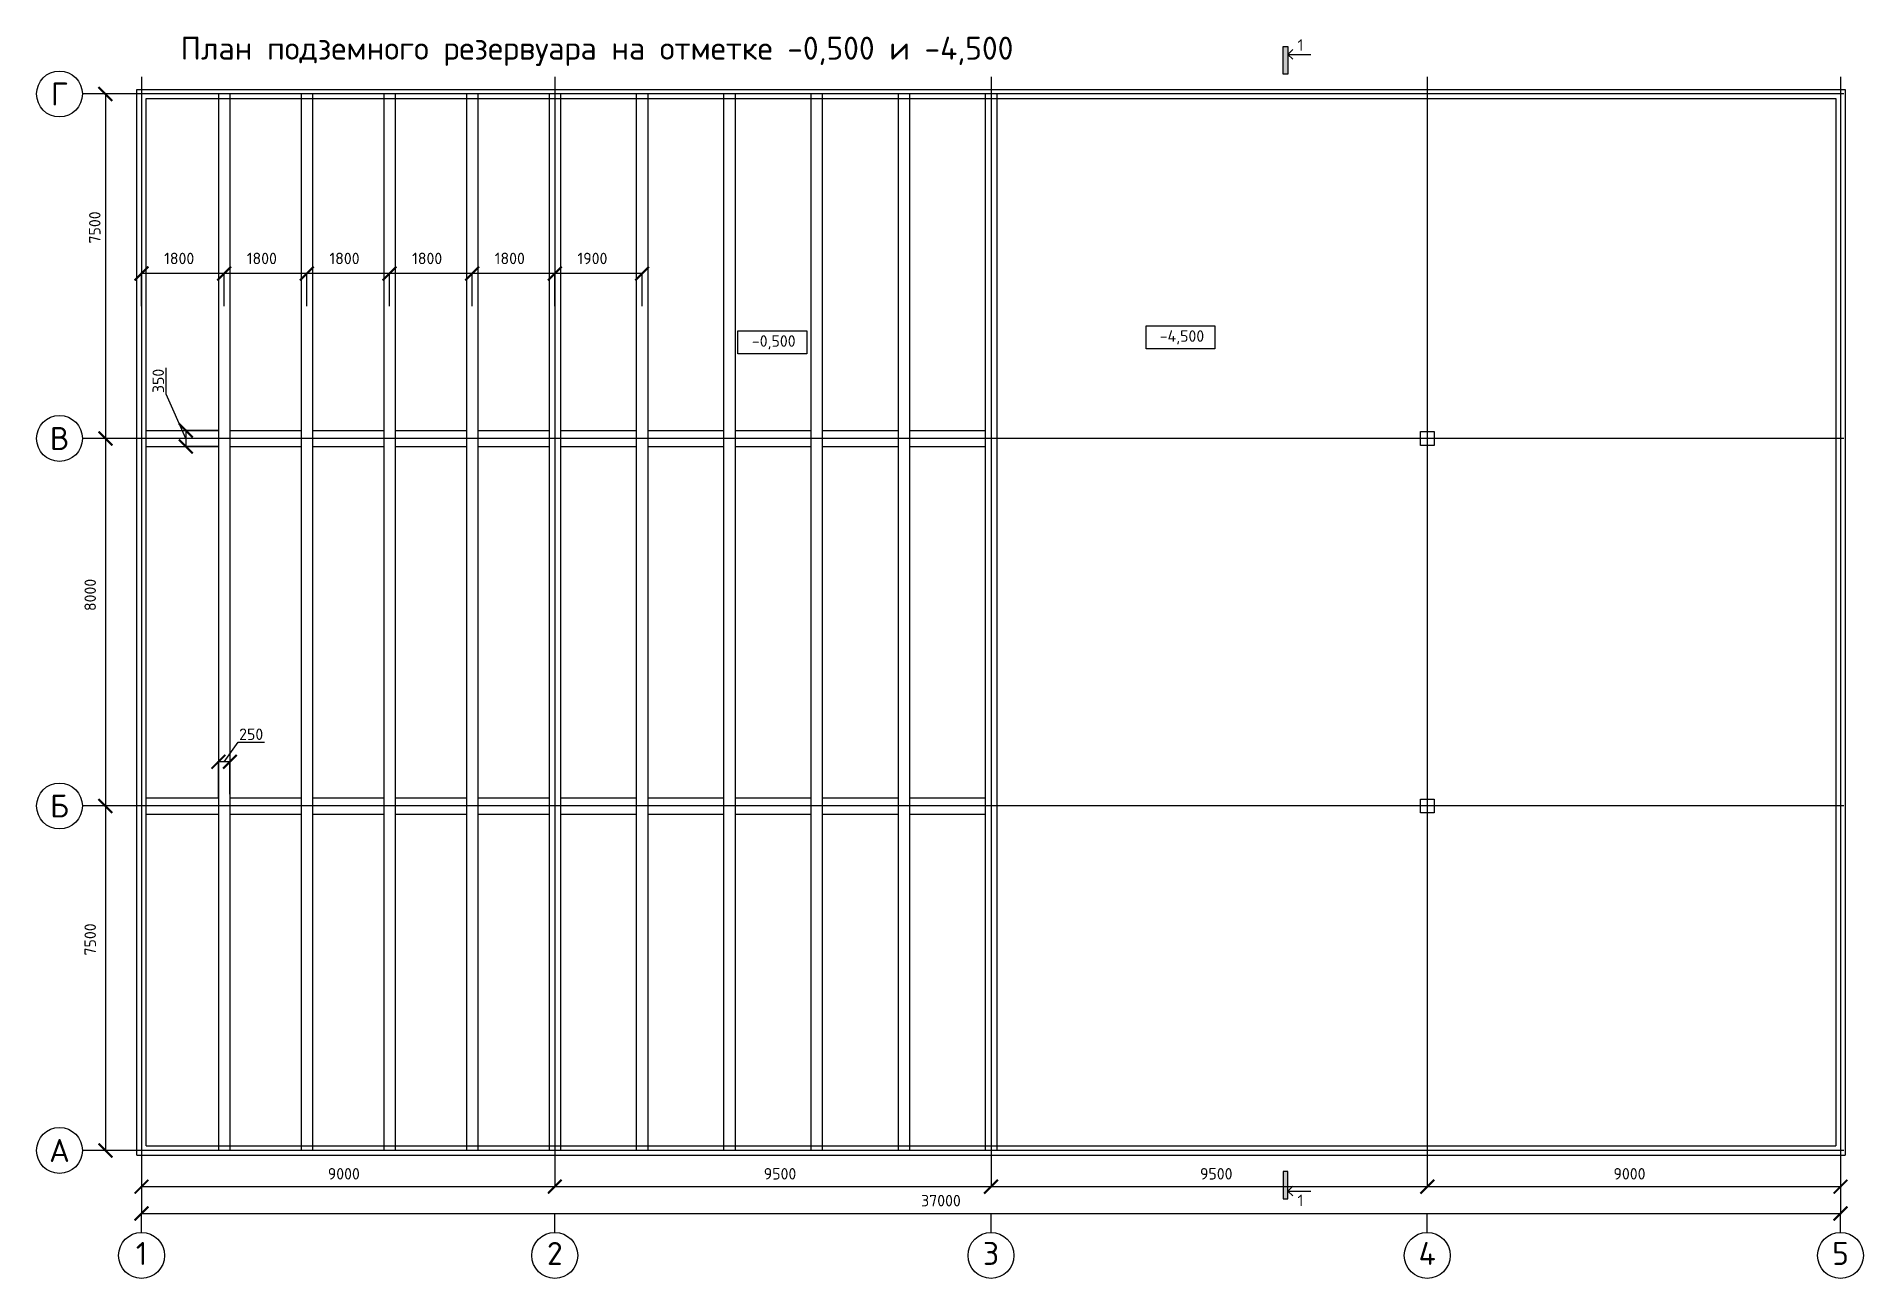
# Model space of a CAD drawing. Header units: inches. Extents: x -40792 to 154464, y -8824 to 63685.
# Drawn here: x 114677 to 154464, y -4977 to 22059 of the extents above; entities that cross this region are included whole.
import ezdxf

# ---------------------------------------------------------------- set-up
doc = ezdxf.new("R2010")
doc.units = ezdxf.units.IN
doc.header["$MEASUREMENT"] = 0
doc.linetypes.add('DASHDOT_axis', pattern=[24, 20, -1.5, 1, -1.5])
doc.layers.add('КМ-Размеры', color=2, linetype='Continuous')
doc.styles.add('GOST-2.304_Type-B', font='GOST_Common.ttf')
doc.styles.add('ISOCPEUR', font='isocpeur.ttf')
doc.dimstyles.new('SPDS', dxfattribs={"dimscale": 100, "dimtxt": 2.5, "dimasz": 2, "dimexe": 1.25, "dimexo": 0.625, "dimtad": 1, "dimdec": 0, "dimrnd": 0.001, "dimtxsty": 'GOST-2.304_Type-B', "dimblk": 'ARCHTICK', "dimcen": 2.5, "dimdle": 2, "dimadec": 0, "dimazin": 2, "dimtfac": 0.75, "dimtdec": 0, "dimtmove": 1, "dimatfit": 3, "dimfxl": 1.25, "dimtolj": 1, "dimarcsym": 0})

msp = doc.modelspace()

# ---------------------------------------------------------------- texts
at = {"transparency": 33554687, "attachment_point": 5, "style": 'ISOCPEUR'}
for s, insert, char_height in [('План подземного резервуара на отметке -0,500 и -4,500 ', (126883.5, 21737.2), 500), ('1', (142203.6, 21872.6), 250), ('Г', (115177.2, 20808.4), 500), ('-0,500', (130732.4, 15400.6), 250), ('-4,500', (139622.5, 15509.4), 250), ('В', (115177.2, 13308.4), 500), ('Б', (115177.2, 5308.4), 500), ('А', (115177.2, -2191.6), 500), ('1', (142203.6, -3278.6), 250), ('1', (116964.4, -4433.2), 500), ('2', (125964.4, -4433.2), 500), ('3', (135464.4, -4433.2), 500), ('4', (144964.4, -4433.2), 500), ('5', (153964.4, -4433.2), 500)]:
    msp.add_mtext(s, dxfattribs=dict(at, insert=insert, char_height=char_height))

# ---------------------------------------------------------------- blocks, each defined once
blk = doc.blocks.new('_ArchTick')
at = {"color": 0, "linetype": 'ByBlock', "const_width": 0.15}
blk.add_lwpolyline([(-0.5, -0.5), (0.5, 0.5)], dxfattribs=at)
blk = doc.blocks.new('*D83')
at = {"layer": 'Defpoints', "color": 0, "ltscale": 10, "transparency": 16777216}
for p in [(116964, -2192), (153964, -2192), (153964, -3562)]:
    blk.add_point(p, dxfattribs=at)
at = {"layer": 'КМ-Размеры', "color": 0, "lineweight": -2, "ltscale": 10, "transparency": 16777216}
for p, q in [((116964, -2198), (116964, -3575)), ((153964, -2198), (153964, -3575))]:
    blk.add_line(p, q, dxfattribs=at)
at = {"layer": 'КМ-Размеры', "color": 0, "linetype": 'ByBlock', "ltscale": 10, "transparency": 16777216}
blk.add_line((116944, -3562), (153984, -3562), dxfattribs=at)
at = {"layer": 'КМ-Размеры', "color": 0, "ltscale": 10, "transparency": 16777216, "xscale": 300, "yscale": 300, "zscale": 300, "rotation": 180}
blk.add_blockref('_ArchTick', (116964, -3562), dxfattribs=at)
at = {"layer": 'КМ-Размеры', "color": 0, "ltscale": 10, "transparency": 16777216, "xscale": 300, "yscale": 300, "zscale": 300}
blk.add_blockref('_ArchTick', (153964, -3562), dxfattribs=at)
at = {"layer": 'КМ-Размеры', "color": 0, "lineweight": 15, "ltscale": 10, "transparency": 16777216, "insert": (134374, -3283), "char_height": 250, "attachment_point": 5, "style": 'ISOCPEUR'}
blk.add_mtext('\\A1;37000', dxfattribs=at)
blk = doc.blocks.new('*D84')
at = {"layer": 'Defpoints', "color": 0, "ltscale": 10, "transparency": 16777216}
for p in [(116964, -2092), (125964, -2192), (125964, -2979)]:
    blk.add_point(p, dxfattribs=at)
at = {"layer": 'КМ-Размеры', "color": 0, "lineweight": -2, "ltscale": 10, "transparency": 16777216}
for p, q in [((116964, -2098), (116964, -2991)), ((125964, -2198), (125964, -2991))]:
    blk.add_line(p, q, dxfattribs=at)
at = {"layer": 'КМ-Размеры', "color": 0, "linetype": 'ByBlock', "ltscale": 10, "transparency": 16777216}
blk.add_line((116944, -2979), (125984, -2979), dxfattribs=at)
at = {"layer": 'КМ-Размеры', "color": 0, "ltscale": 10, "transparency": 16777216, "xscale": 300, "yscale": 300, "zscale": 300, "rotation": 180}
blk.add_blockref('_ArchTick', (116964, -2979), dxfattribs=at)
at = {"layer": 'КМ-Размеры', "color": 0, "ltscale": 10, "transparency": 16777216, "xscale": 300, "yscale": 300, "zscale": 300}
blk.add_blockref('_ArchTick', (125964, -2979), dxfattribs=at)
at = {"layer": 'КМ-Размеры', "color": 0, "lineweight": 15, "ltscale": 10, "transparency": 16777216, "insert": (121369, -2699), "char_height": 250, "attachment_point": 5, "style": 'ISOCPEUR'}
blk.add_mtext('\\A1;9000', dxfattribs=at)
blk = doc.blocks.new('*D85')
at = {"layer": 'Defpoints', "color": 0, "ltscale": 10, "transparency": 16777216}
for p in [(144964, -2092), (153964, -2192), (153964, -2979)]:
    blk.add_point(p, dxfattribs=at)
at = {"layer": 'КМ-Размеры', "color": 0, "lineweight": -2, "ltscale": 10, "transparency": 16777216}
for p, q in [((144964, -2098), (144964, -2991)), ((153964, -2198), (153964, -2991))]:
    blk.add_line(p, q, dxfattribs=at)
at = {"layer": 'КМ-Размеры', "color": 0, "linetype": 'ByBlock', "ltscale": 10, "transparency": 16777216}
blk.add_line((144944, -2979), (153984, -2979), dxfattribs=at)
at = {"layer": 'КМ-Размеры', "color": 0, "ltscale": 10, "transparency": 16777216, "xscale": 300, "yscale": 300, "zscale": 300, "rotation": 180}
blk.add_blockref('_ArchTick', (144964, -2979), dxfattribs=at)
at = {"layer": 'КМ-Размеры', "color": 0, "ltscale": 10, "transparency": 16777216, "xscale": 300, "yscale": 300, "zscale": 300}
blk.add_blockref('_ArchTick', (153964, -2979), dxfattribs=at)
at = {"layer": 'КМ-Размеры', "color": 0, "lineweight": 15, "ltscale": 10, "transparency": 16777216, "insert": (149369, -2699), "char_height": 250, "attachment_point": 5, "style": 'ISOCPEUR'}
blk.add_mtext('\\A1;9000', dxfattribs=at)
blk = doc.blocks.new('*D86')
at = {"layer": 'Defpoints', "color": 0, "ltscale": 10, "transparency": 16777216}
for p in [(135464, -2192), (144964, -2192), (144964, -2979)]:
    blk.add_point(p, dxfattribs=at)
at = {"layer": 'КМ-Размеры', "color": 0, "lineweight": -2, "ltscale": 10, "transparency": 16777216}
for p, q in [((135464, -2198), (135464, -2991)), ((144964, -2198), (144964, -2991))]:
    blk.add_line(p, q, dxfattribs=at)
at = {"layer": 'КМ-Размеры', "color": 0, "linetype": 'ByBlock', "ltscale": 10, "transparency": 16777216}
blk.add_line((135444, -2979), (144984, -2979), dxfattribs=at)
at = {"layer": 'КМ-Размеры', "color": 0, "ltscale": 10, "transparency": 16777216, "xscale": 300, "yscale": 300, "zscale": 300, "rotation": 180}
blk.add_blockref('_ArchTick', (135464, -2979), dxfattribs=at)
at = {"layer": 'КМ-Размеры', "color": 0, "ltscale": 10, "transparency": 16777216, "xscale": 300, "yscale": 300, "zscale": 300}
blk.add_blockref('_ArchTick', (144964, -2979), dxfattribs=at)
at = {"layer": 'КМ-Размеры', "color": 0, "lineweight": 15, "ltscale": 10, "transparency": 16777216, "insert": (140369, -2699), "char_height": 250, "attachment_point": 5, "style": 'ISOCPEUR'}
blk.add_mtext('\\A1;9500', dxfattribs=at)
blk = doc.blocks.new('*D87')
at = {"layer": 'Defpoints', "color": 0, "ltscale": 10, "transparency": 16777216}
for p in [(125964, -2192), (135464, -2192), (135464, -2979)]:
    blk.add_point(p, dxfattribs=at)
at = {"layer": 'КМ-Размеры', "color": 0, "lineweight": -2, "ltscale": 10, "transparency": 16777216}
for p, q in [((125964, -2198), (125964, -2991)), ((135464, -2198), (135464, -2991))]:
    blk.add_line(p, q, dxfattribs=at)
at = {"layer": 'КМ-Размеры', "color": 0, "linetype": 'ByBlock', "ltscale": 10, "transparency": 16777216}
blk.add_line((125944, -2979), (135484, -2979), dxfattribs=at)
at = {"layer": 'КМ-Размеры', "color": 0, "ltscale": 10, "transparency": 16777216, "xscale": 300, "yscale": 300, "zscale": 300, "rotation": 180}
blk.add_blockref('_ArchTick', (125964, -2979), dxfattribs=at)
at = {"layer": 'КМ-Размеры', "color": 0, "ltscale": 10, "transparency": 16777216, "xscale": 300, "yscale": 300, "zscale": 300}
blk.add_blockref('_ArchTick', (135464, -2979), dxfattribs=at)
at = {"layer": 'КМ-Размеры', "color": 0, "lineweight": 15, "ltscale": 10, "transparency": 16777216, "insert": (130869, -2699), "char_height": 250, "attachment_point": 5, "style": 'ISOCPEUR'}
blk.add_mtext('\\A1;9500', dxfattribs=at)
blk = doc.blocks.new('*D88')
at = {"layer": 'Defpoints', "color": 0, "ltscale": 10, "transparency": 16777216}
for p in [(116964, 5308), (116177, -2192), (116964, -2192)]:
    blk.add_point(p, dxfattribs=at)
at = {"layer": 'КМ-Размеры', "color": 0, "lineweight": -2, "ltscale": 10, "transparency": 16777216}
for p, q in [((116958, 5308), (116165, 5308)), ((116958, -2192), (116165, -2192))]:
    blk.add_line(p, q, dxfattribs=at)
at = {"layer": 'КМ-Размеры', "color": 0, "linetype": 'ByBlock', "ltscale": 10, "transparency": 16777216}
blk.add_line((116177, 5328), (116177, -2212), dxfattribs=at)
at = {"layer": 'КМ-Размеры', "color": 0, "ltscale": 10, "transparency": 16777216, "xscale": 300, "yscale": 300, "zscale": 300}
for p, rotation in [((116177, 5308), 90), ((116177, -2192), 270)]:
    blk.add_blockref('_ArchTick', p, dxfattribs=dict(at, rotation=rotation))
at = {"layer": 'КМ-Размеры', "color": 0, "lineweight": 15, "ltscale": 10, "transparency": 16777216, "insert": (115846, 2403), "char_height": 250, "attachment_point": 5, "rotation": 90, "style": 'ISOCPEUR'}
blk.add_mtext('\\A1;7500', dxfattribs=at)
blk = doc.blocks.new('*D89')
at = {"layer": 'Defpoints', "color": 0, "ltscale": 10, "transparency": 16777216}
for p in [(116964, 13308), (116177, 5308), (116964, 5308)]:
    blk.add_point(p, dxfattribs=at)
at = {"layer": 'КМ-Размеры', "color": 0, "lineweight": -2, "ltscale": 10, "transparency": 16777216}
for p, q in [((116958, 13308), (116165, 13308)), ((116958, 5308), (116165, 5308))]:
    blk.add_line(p, q, dxfattribs=at)
at = {"layer": 'КМ-Размеры', "color": 0, "linetype": 'ByBlock', "ltscale": 10, "transparency": 16777216}
blk.add_line((116177, 13328), (116177, 5288), dxfattribs=at)
at = {"layer": 'КМ-Размеры', "color": 0, "ltscale": 10, "transparency": 16777216, "xscale": 300, "yscale": 300, "zscale": 300}
for p, rotation in [((116177, 13308), 90), ((116177, 5308), 270)]:
    blk.add_blockref('_ArchTick', p, dxfattribs=dict(at, rotation=rotation))
at = {"layer": 'КМ-Размеры', "color": 0, "lineweight": 15, "ltscale": 10, "transparency": 16777216, "insert": (115846, 9903), "char_height": 250, "attachment_point": 5, "rotation": 90, "style": 'ISOCPEUR'}
blk.add_mtext('\\A1;8000', dxfattribs=at)
blk = doc.blocks.new('*D90')
at = {"layer": 'Defpoints', "color": 0, "ltscale": 10, "transparency": 16777216}
for p in [(117064, 20808), (116177, 13308), (117064, 13308)]:
    blk.add_point(p, dxfattribs=at)
at = {"layer": 'КМ-Размеры', "color": 0, "lineweight": -2, "ltscale": 10, "transparency": 16777216}
for p, q in [((117058, 20808), (116165, 20808)), ((117058, 13308), (116165, 13308))]:
    blk.add_line(p, q, dxfattribs=at)
at = {"layer": 'КМ-Размеры', "color": 0, "linetype": 'ByBlock', "ltscale": 10, "transparency": 16777216}
blk.add_line((116177, 20828), (116177, 13288), dxfattribs=at)
at = {"layer": 'КМ-Размеры', "color": 0, "ltscale": 10, "transparency": 16777216, "xscale": 300, "yscale": 300, "zscale": 300}
for p, rotation in [((116177, 20808), 90), ((116177, 13308), 270)]:
    blk.add_blockref('_ArchTick', p, dxfattribs=dict(at, rotation=rotation))
at = {"layer": 'КМ-Размеры', "color": 0, "lineweight": 15, "ltscale": 10, "transparency": 16777216, "insert": (115946, 17903), "char_height": 250, "attachment_point": 5, "rotation": 90, "style": 'ISOCPEUR'}
blk.add_mtext('\\A1;7500', dxfattribs=at)
blk = doc.blocks.new('*D91')
at = {"layer": 'Defpoints', "color": 0, "ltscale": 10, "transparency": 16777216}
for p in [(117927, 13133), (118639, 13483), (118639, 13133)]:
    blk.add_point(p, dxfattribs=at)
at = {"layer": 'КМ-Размеры', "color": 0, "linetype": 'ByBlock', "ltscale": 10, "transparency": 16777216}
for p, q in [((117503, 14274), (117503, 14849)), ((117927, 13308), (117503, 14274)), ((117927, 13503), (117927, 13113))]:
    blk.add_line(p, q, dxfattribs=at)
at = {"layer": 'КМ-Размеры', "color": 0, "lineweight": -2, "ltscale": 10, "transparency": 16777216}
for p, q in [((118633, 13483), (117914, 13483)), ((118633, 13133), (117914, 13133))]:
    blk.add_line(p, q, dxfattribs=at)
at = {"layer": 'КМ-Размеры', "color": 0, "ltscale": 10, "transparency": 16777216, "xscale": 300, "yscale": 300, "zscale": 300}
for p, rotation in [((117927, 13483), 90), ((117927, 13133), 270)]:
    blk.add_blockref('_ArchTick', p, dxfattribs=dict(at, rotation=rotation))
at = {"layer": 'КМ-Размеры', "color": 0, "lineweight": 15, "ltscale": 10, "transparency": 16777216, "insert": (117328, 14562), "char_height": 250, "attachment_point": 5, "rotation": 90, "style": 'ISOCPEUR'}
blk.add_mtext('\\A1;350', dxfattribs=at)
blk = doc.blocks.new('*D76')
at = {"layer": 'Defpoints', "color": 0, "ltscale": 10, "transparency": 16777216}
for p in [(118639, 6272), (118639, 5483), (118889, 5559)]:
    blk.add_point(p, dxfattribs=at)
at = {"layer": 'КМ-Размеры', "color": 0, "linetype": 'ByBlock', "ltscale": 10, "transparency": 16777216}
for p, q in [((118764, 6272), (119065, 6695)), ((119065, 6695), (119640, 6695)), ((118909, 6272), (118619, 6272))]:
    blk.add_line(p, q, dxfattribs=at)
at = {"layer": 'КМ-Размеры', "color": 0, "lineweight": -2, "ltscale": 10, "transparency": 16777216}
for p, q in [((118639, 5490), (118639, 6284)), ((118889, 5565), (118889, 6284))]:
    blk.add_line(p, q, dxfattribs=at)
at = {"layer": 'КМ-Размеры', "color": 0, "ltscale": 10, "transparency": 16777216, "xscale": 300, "yscale": 300, "zscale": 300, "rotation": 180}
blk.add_blockref('_ArchTick', (118639, 6272), dxfattribs=at)
at = {"layer": 'КМ-Размеры', "color": 0, "ltscale": 10, "transparency": 16777216, "xscale": 300, "yscale": 300, "zscale": 300}
blk.add_blockref('_ArchTick', (118889, 6272), dxfattribs=at)
at = {"layer": 'КМ-Размеры', "color": 0, "lineweight": 15, "ltscale": 10, "transparency": 16777216, "insert": (119352, 6870), "char_height": 250, "attachment_point": 5, "style": 'ISOCPEUR'}
blk.add_mtext('\\A1;250', dxfattribs=at)
blk = doc.blocks.new('*D77')
at = {"layer": 'Defpoints', "color": 0, "ltscale": 10, "transparency": 16777216}
for p in [(116964, 16899), (116964, 16186), (118764, 16186)]:
    blk.add_point(p, dxfattribs=at)
at = {"layer": 'КМ-Размеры', "color": 0, "linetype": 'ByBlock', "ltscale": 10, "transparency": 16777216}
blk.add_line((118784, 16899), (116944, 16899), dxfattribs=at)
at = {"layer": 'КМ-Размеры', "color": 0, "lineweight": -2, "ltscale": 10, "transparency": 16777216}
for p, q in [((116964, 16192), (116964, 16911)), ((118764, 16192), (118764, 16911))]:
    blk.add_line(p, q, dxfattribs=at)
at = {"layer": 'КМ-Размеры', "color": 0, "ltscale": 10, "transparency": 16777216, "xscale": 300, "yscale": 300, "zscale": 300, "rotation": 180}
blk.add_blockref('_ArchTick', (116964, 16899), dxfattribs=at)
at = {"layer": 'КМ-Размеры', "color": 0, "ltscale": 10, "transparency": 16777216, "xscale": 300, "yscale": 300, "zscale": 300}
blk.add_blockref('_ArchTick', (118764, 16899), dxfattribs=at)
at = {"layer": 'КМ-Размеры', "color": 0, "lineweight": 15, "ltscale": 10, "transparency": 16777216, "insert": (117784, 17228), "char_height": 250, "attachment_point": 5, "style": 'ISOCPEUR'}
blk.add_mtext('\\A1;1800', dxfattribs=at)
blk = doc.blocks.new('*D78')
at = {"layer": 'Defpoints', "color": 0, "ltscale": 10, "transparency": 16777216}
for p in [(118764, 16899), (118764, 16186), (120564, 16186)]:
    blk.add_point(p, dxfattribs=at)
at = {"layer": 'КМ-Размеры', "color": 0, "linetype": 'ByBlock', "ltscale": 10, "transparency": 16777216}
blk.add_line((120584, 16899), (118744, 16899), dxfattribs=at)
at = {"layer": 'КМ-Размеры', "color": 0, "lineweight": -2, "ltscale": 10, "transparency": 16777216}
for p, q in [((118764, 16192), (118764, 16911)), ((120564, 16192), (120564, 16911))]:
    blk.add_line(p, q, dxfattribs=at)
at = {"layer": 'КМ-Размеры', "color": 0, "ltscale": 10, "transparency": 16777216, "xscale": 300, "yscale": 300, "zscale": 300, "rotation": 180}
blk.add_blockref('_ArchTick', (118764, 16899), dxfattribs=at)
at = {"layer": 'КМ-Размеры', "color": 0, "ltscale": 10, "transparency": 16777216, "xscale": 300, "yscale": 300, "zscale": 300}
blk.add_blockref('_ArchTick', (120564, 16899), dxfattribs=at)
at = {"layer": 'КМ-Размеры', "color": 0, "lineweight": 15, "ltscale": 10, "transparency": 16777216, "insert": (119584, 17228), "char_height": 250, "attachment_point": 5, "style": 'ISOCPEUR'}
blk.add_mtext('\\A1;1800', dxfattribs=at)
blk = doc.blocks.new('*D79')
at = {"layer": 'Defpoints', "color": 0, "ltscale": 10, "transparency": 16777216}
for p in [(120564, 16899), (120564, 16186), (122364, 16186)]:
    blk.add_point(p, dxfattribs=at)
at = {"layer": 'КМ-Размеры', "color": 0, "linetype": 'ByBlock', "ltscale": 10, "transparency": 16777216}
blk.add_line((122384, 16899), (120544, 16899), dxfattribs=at)
at = {"layer": 'КМ-Размеры', "color": 0, "lineweight": -2, "ltscale": 10, "transparency": 16777216}
for p, q in [((120564, 16192), (120564, 16911)), ((122364, 16192), (122364, 16911))]:
    blk.add_line(p, q, dxfattribs=at)
at = {"layer": 'КМ-Размеры', "color": 0, "ltscale": 10, "transparency": 16777216, "xscale": 300, "yscale": 300, "zscale": 300, "rotation": 180}
blk.add_blockref('_ArchTick', (120564, 16899), dxfattribs=at)
at = {"layer": 'КМ-Размеры', "color": 0, "ltscale": 10, "transparency": 16777216, "xscale": 300, "yscale": 300, "zscale": 300}
blk.add_blockref('_ArchTick', (122364, 16899), dxfattribs=at)
at = {"layer": 'КМ-Размеры', "color": 0, "lineweight": 15, "ltscale": 10, "transparency": 16777216, "insert": (121384, 17228), "char_height": 250, "attachment_point": 5, "style": 'ISOCPEUR'}
blk.add_mtext('\\A1;1800', dxfattribs=at)
blk = doc.blocks.new('*D80')
at = {"layer": 'Defpoints', "color": 0, "ltscale": 10, "transparency": 16777216}
for p in [(122364, 16899), (122364, 16186), (124164, 16186)]:
    blk.add_point(p, dxfattribs=at)
at = {"layer": 'КМ-Размеры', "color": 0, "linetype": 'ByBlock', "ltscale": 10, "transparency": 16777216}
blk.add_line((124184, 16899), (122344, 16899), dxfattribs=at)
at = {"layer": 'КМ-Размеры', "color": 0, "lineweight": -2, "ltscale": 10, "transparency": 16777216}
for p, q in [((122364, 16192), (122364, 16911)), ((124164, 16192), (124164, 16911))]:
    blk.add_line(p, q, dxfattribs=at)
at = {"layer": 'КМ-Размеры', "color": 0, "ltscale": 10, "transparency": 16777216, "xscale": 300, "yscale": 300, "zscale": 300, "rotation": 180}
blk.add_blockref('_ArchTick', (122364, 16899), dxfattribs=at)
at = {"layer": 'КМ-Размеры', "color": 0, "ltscale": 10, "transparency": 16777216, "xscale": 300, "yscale": 300, "zscale": 300}
blk.add_blockref('_ArchTick', (124164, 16899), dxfattribs=at)
at = {"layer": 'КМ-Размеры', "color": 0, "lineweight": 15, "ltscale": 10, "transparency": 16777216, "insert": (123184, 17228), "char_height": 250, "attachment_point": 5, "style": 'ISOCPEUR'}
blk.add_mtext('\\A1;1800', dxfattribs=at)
blk = doc.blocks.new('*D81')
at = {"layer": 'Defpoints', "color": 0, "ltscale": 10, "transparency": 16777216}
for p in [(124164, 16899), (124164, 16186), (125964, 16186)]:
    blk.add_point(p, dxfattribs=at)
at = {"layer": 'КМ-Размеры', "color": 0, "linetype": 'ByBlock', "ltscale": 10, "transparency": 16777216}
blk.add_line((125984, 16899), (124144, 16899), dxfattribs=at)
at = {"layer": 'КМ-Размеры', "color": 0, "lineweight": -2, "ltscale": 10, "transparency": 16777216}
for p, q in [((124164, 16192), (124164, 16911)), ((125964, 16192), (125964, 16911))]:
    blk.add_line(p, q, dxfattribs=at)
at = {"layer": 'КМ-Размеры', "color": 0, "ltscale": 10, "transparency": 16777216, "xscale": 300, "yscale": 300, "zscale": 300, "rotation": 180}
blk.add_blockref('_ArchTick', (124164, 16899), dxfattribs=at)
at = {"layer": 'КМ-Размеры', "color": 0, "ltscale": 10, "transparency": 16777216, "xscale": 300, "yscale": 300, "zscale": 300}
blk.add_blockref('_ArchTick', (125964, 16899), dxfattribs=at)
at = {"layer": 'КМ-Размеры', "color": 0, "lineweight": 15, "ltscale": 10, "transparency": 16777216, "insert": (124984, 17228), "char_height": 250, "attachment_point": 5, "style": 'ISOCPEUR'}
blk.add_mtext('\\A1;1800', dxfattribs=at)
blk = doc.blocks.new('*D82')
at = {"layer": 'Defpoints', "color": 0, "ltscale": 10, "transparency": 16777216}
for p in [(125964, 16899), (125964, 16186), (127864, 16186)]:
    blk.add_point(p, dxfattribs=at)
at = {"layer": 'КМ-Размеры', "color": 0, "linetype": 'ByBlock', "ltscale": 10, "transparency": 16777216}
blk.add_line((127884, 16899), (125944, 16899), dxfattribs=at)
at = {"layer": 'КМ-Размеры', "color": 0, "lineweight": -2, "ltscale": 10, "transparency": 16777216}
for p, q in [((125964, 16192), (125964, 16911)), ((127864, 16192), (127864, 16911))]:
    blk.add_line(p, q, dxfattribs=at)
at = {"layer": 'КМ-Размеры', "color": 0, "ltscale": 10, "transparency": 16777216, "xscale": 300, "yscale": 300, "zscale": 300, "rotation": 180}
blk.add_blockref('_ArchTick', (125964, 16899), dxfattribs=at)
at = {"layer": 'КМ-Размеры', "color": 0, "ltscale": 10, "transparency": 16777216, "xscale": 300, "yscale": 300, "zscale": 300}
blk.add_blockref('_ArchTick', (127864, 16899), dxfattribs=at)
at = {"layer": 'КМ-Размеры', "color": 0, "lineweight": 15, "ltscale": 10, "transparency": 16777216, "insert": (126784, 17228), "char_height": 250, "attachment_point": 5, "style": 'ISOCPEUR'}
blk.add_mtext('\\A1;1900', dxfattribs=at)

# ---------------------------------------------------------------- dimensions: what is measured, and where the dimension line sits
at = {"layer": 'КМ-Размеры', "color": 7, "lineweight": 15, "ltscale": 10, "transparency": 33554687}
for base, p1, p2, angle, override, picture, middle in [((116177.2, 13308.4), (117064.4, 20808.4), (117064.4, 13308.4), 270, {"dimscale": 10, "dimtxt": 25, "dimasz": 30, "dimtxsty": 'ISOCPEUR', "dimblk1": 'ArchTick', "dimblk2": 'ArchTick', "dimsah": 1, "dimlwd": 65535}, '*D90', (116077, 17903.4)), ((116964.4, 16898.8), (118764.4, 16185.9), (116964.4, 16185.9), 180, {"dimscale": 10, "dimtxt": 25, "dimasz": 30, "dimgap": 5, "dimtxsty": 'ISOCPEUR', "dimblk1": 'ArchTick', "dimblk2": 'ArchTick', "dimsah": 1, "dimlwd": 65535}, '*D77', (117784.1, 17052.8)), ((118764.4, 16898.8), (120564.4, 16185.9), (118764.4, 16185.9), 180, {"dimscale": 10, "dimtxt": 25, "dimasz": 30, "dimgap": 5, "dimtxsty": 'ISOCPEUR', "dimblk1": 'ArchTick', "dimblk2": 'ArchTick', "dimsah": 1, "dimlwd": 65535}, '*D78', (119584.1, 17052.8)), ((120564.4, 16898.8), (122364.4, 16185.9), (120564.4, 16185.9), 180, {"dimscale": 10, "dimtxt": 25, "dimasz": 30, "dimgap": 5, "dimtxsty": 'ISOCPEUR', "dimblk1": 'ArchTick', "dimblk2": 'ArchTick', "dimsah": 1, "dimlwd": 65535}, '*D79', (121384.1, 17052.8)), ((122364.4, 16898.8), (124164.4, 16185.9), (122364.4, 16185.9), 180, {"dimscale": 10, "dimtxt": 25, "dimasz": 30, "dimgap": 5, "dimtxsty": 'ISOCPEUR', "dimblk1": 'ArchTick', "dimblk2": 'ArchTick', "dimsah": 1, "dimlwd": 65535}, '*D80', (123184.1, 17052.8)), ((124164.4, 16898.8), (125964.4, 16185.9), (124164.4, 16185.9), 180, {"dimscale": 10, "dimtxt": 25, "dimasz": 30, "dimgap": 5, "dimtxsty": 'ISOCPEUR', "dimblk1": 'ArchTick', "dimblk2": 'ArchTick', "dimsah": 1, "dimlwd": 65535}, '*D81', (124984.1, 17052.8)), ((125964.4, 16898.8), (127864.4, 16185.9), (125964.4, 16185.9), 180, {"dimscale": 10, "dimtxt": 25, "dimasz": 30, "dimgap": 5, "dimtxsty": 'ISOCPEUR', "dimblk1": 'ArchTick', "dimblk2": 'ArchTick', "dimsah": 1, "dimlwd": 65535}, '*D82', (126784.1, 17052.8)), ((117926.5, 13133.4), (118639.4, 13483.4), (118639.4, 13133.4), 270, {"dimscale": 10, "dimtxt": 25, "dimasz": 30, "dimgap": 5, "dimtxsty": 'ISOCPEUR', "dimblk1": 'ArchTick', "dimblk2": 'ArchTick', "dimsah": 1, "dimlwd": 65535}, '*D91', (117503.5, 14324.4)), ((116177.2, 5308.4), (116964.4, 13308.4), (116964.4, 5308.4), 270, {"dimscale": 10, "dimtxt": 25, "dimasz": 30, "dimtxsty": 'ISOCPEUR', "dimblk1": 'ArchTick', "dimblk2": 'ArchTick', "dimsah": 1, "dimlwd": 65535}, '*D89', (115977, 9903.4)), ((118639.4, 6271.7), (118889.4, 5558.8), (118639.4, 5483.4), 180, {"dimscale": 10, "dimtxt": 25, "dimasz": 30, "dimgap": 5, "dimtxsty": 'ISOCPEUR', "dimblk1": 'ArchTick', "dimblk2": 'ArchTick', "dimsah": 1, "dimlwd": 65535}, '*D76', (119114.6, 6694.8)), ((116177.2, -2191.6), (116964.4, 5308.4), (116964.4, -2191.6), 270, {"dimscale": 10, "dimtxt": 25, "dimasz": 30, "dimtxsty": 'ISOCPEUR', "dimblk1": 'ArchTick', "dimblk2": 'ArchTick', "dimsah": 1, "dimlwd": 65535}, '*D88', (115977, 2403.4))]:
    dim = msp.add_linear_dim(base=base, p1=p1, p2=p2, angle=angle, dimstyle='SPDS', override=override, dxfattribs=at)
    dim.commit()
    dim.dimension.update_dxf_attribs({"geometry": picture, "text_midpoint": middle, "dimtype": 160})
for base, p1, p2, picture, middle in [((125964.4, -2978.8), (116964.4, -2091.6), (125964.4, -2191.6), '*D84', (121369.3, -2830.7)), ((153964.4, -3562.2), (116964.4, -2191.6), (153964.4, -2191.6), '*D83', (134373.7, -3414.1)), ((135464.4, -2978.8), (125964.4, -2191.6), (135464.4, -2191.6), '*D87', (130869.3, -2830.7)), ((144964.4, -2978.8), (135464.4, -2191.6), (144964.4, -2191.6), '*D86', (140369.3, -2830.7)), ((153964.4, -2978.8), (144964.4, -2091.6), (153964.4, -2191.6), '*D85', (149369.3, -2830.7))]:
    dim = msp.add_linear_dim(base=base, p1=p1, p2=p2, dimstyle='SPDS', override={"dimscale": 10, "dimtxt": 25, "dimasz": 30, "dimtxsty": 'ISOCPEUR', "dimblk1": 'ArchTick', "dimblk2": 'ArchTick', "dimsah": 1, "dimlwd": 65535}, dxfattribs=at)
    dim.commit()
    dim.dimension.update_dxf_attribs({"geometry": picture, "text_midpoint": middle, "dimtype": 160})

# ---------------------------------------------------------------- hatches: boundary and pattern name
at = {"transparency": 33554687}
h = msp.add_hatch(color=256, dxfattribs=at)
h.dxf.hatch_style = 1
h.paths.add_polyline_path([(141928.2, 21839.4), (141828.2, 21839.4), (141828.2, 21239.4), (141928.2, 21239.4)])
h = msp.add_hatch(color=256, dxfattribs=at)
h.dxf.hatch_style = 1
h.paths.add_polyline_path([(141928.2, -2645.4), (141828.2, -2645.4), (141828.2, -3245.4), (141928.2, -3245.4)])

# ---------------------------------------------------------------- linework, layer by layer
for p, q in [((141828.2, 21239.4), (141828.2, 21839.4)), ((141828.2, 21839.4), (141928.2, 21839.4)), ((141928.2, 21839.4), (141928.2, 21239.4)), ((141928.2, 21668.7), (142034.3, 21774.8)), ((141928.2, 21668.7), (142428.2, 21668.7)), ((141928.2, 21668.7), (142034.3, 21562.7)), ((141928.2, 21239.4), (141828.2, 21239.4)), ((116177.2, 20808.4), (115677.2, 20808.4)), ((116864.4, -2291.6), (116864.4, 20908.4)), ((116864.4, 20908.4), (154064.4, 20908.4)), ((117064.4, -2091.6), (117064.4, 20708.4)), ((117064.4, 20708.4), (153864.4, 20708.4)), ((118639.4, 20808.4), (118639.4, -2191.6)), ((118889.4, 20808.4), (118889.4, -2191.6)), ((120439.4, 20808.4), (120439.4, -2191.6)), ((120689.4, 20808.4), (120689.4, -2191.6)), ((122239.4, 20808.4), (122239.4, -2191.6)), ((122489.4, 20808.4), (122489.4, -2191.6)), ((124039.4, 20808.4), (124039.4, -2191.6)), ((124289.4, 20808.4), (124289.4, -2191.6)), ((125839.4, 20808.4), (125839.4, -2191.6)), ((126089.4, 20808.4), (126089.4, -2191.6)), ((127739.4, 20808.4), (127739.4, -2191.6)), ((127989.4, 20808.4), (127989.4, -2191.6)), ((129639.4, 20808.4), (129639.4, -2191.6)), ((129889.4, 20808.4), (129889.4, -2191.6)), ((131539.4, 20808.4), (131539.4, -2191.6)), ((131789.4, 20808.4), (131789.4, -2191.6)), ((133439.4, 20808.4), (133439.4, -2191.6)), ((133689.4, 20808.4), (133689.4, -2191.6)), ((135339.4, 20808.4), (135339.4, -2191.6)), ((135589.4, 20808.4), (135589.4, -2191.6)), ((153864.4, 20708.4), (153864.4, -2091.6)), ((154064.4, 20908.4), (154064.4, -2291.6)), ((129950.3, 15153.6), (129950.3, 15653.6)), ((129950.3, 15653.6), (131450.3, 15653.6)), ((131450.3, 15653.6), (131450.3, 15153.6)), ((138840.4, 15262.4), (138840.4, 15762.4)), ((138840.4, 15762.4), (140340.4, 15762.4)), ((140340.4, 15762.4), (140340.4, 15262.4)), ((131450.3, 15153.6), (129950.3, 15153.6)), ((140340.4, 15262.4), (138840.4, 15262.4)), ((116177.2, 13308.4), (115677.2, 13308.4)), ((117064.4, 13483.4), (118639.4, 13483.4)), ((117064.4, 13133.4), (118639.4, 13133.4)), ((118889.4, 13483.4), (120439.4, 13483.4)), ((118889.4, 13133.4), (120439.4, 13133.4)), ((120689.4, 13483.4), (122239.4, 13483.4)), ((120689.4, 13133.4), (122239.4, 13133.4)), ((122489.4, 13483.4), (124039.4, 13483.4)), ((122489.4, 13133.4), (124039.4, 13133.4)), ((124289.4, 13483.4), (125839.4, 13483.4)), ((124289.4, 13133.4), (125839.4, 13133.4)), ((126089.4, 13483.4), (127739.4, 13483.4)), ((126089.4, 13133.4), (127739.4, 13133.4)), ((127989.4, 13483.4), (129639.4, 13483.4)), ((127989.4, 13133.4), (129639.4, 13133.4)), ((129889.4, 13483.4), (131539.4, 13483.4)), ((129889.4, 13133.4), (131539.4, 13133.4)), ((131789.4, 13483.4), (133439.4, 13483.4)), ((131789.4, 13133.4), (133439.4, 13133.4)), ((133689.4, 13483.4), (135339.4, 13483.4)), ((133689.4, 13133.4), (135339.4, 13133.4)), ((116177.2, 5308.4), (115677.2, 5308.4)), ((117064.4, 5483.4), (118639.4, 5483.4)), ((118889.4, 5483.4), (120439.4, 5483.4)), ((120689.4, 5483.4), (122239.4, 5483.4)), ((122489.4, 5483.4), (124039.4, 5483.4)), ((124289.4, 5483.4), (125839.4, 5483.4)), ((126089.4, 5483.4), (127739.4, 5483.4)), ((127989.4, 5483.4), (129639.4, 5483.4)), ((129889.4, 5483.4), (131539.4, 5483.4)), ((131789.4, 5483.4), (133439.4, 5483.4)), ((133689.4, 5483.4), (135339.4, 5483.4)), ((117064.4, 5133.4), (118639.4, 5133.4)), ((118889.4, 5133.4), (120439.4, 5133.4)), ((120689.4, 5133.4), (122239.4, 5133.4)), ((122489.4, 5133.4), (124039.4, 5133.4)), ((124289.4, 5133.4), (125839.4, 5133.4)), ((126089.4, 5133.4), (127739.4, 5133.4)), ((127989.4, 5133.4), (129639.4, 5133.4)), ((129889.4, 5133.4), (131539.4, 5133.4)), ((131789.4, 5133.4), (133439.4, 5133.4)), ((133689.4, 5133.4), (135339.4, 5133.4)), ((116177.2, -2191.6), (115677.2, -2191.6)), ((116864.4, -2291.6), (154064.4, -2291.6)), ((117064.4, -2091.6), (153864.4, -2091.6)), ((141828.2, -2645.4), (141828.2, -3245.4)), ((141928.2, -2645.4), (141828.2, -2645.4)), ((141928.2, -3245.4), (141928.2, -2645.4)), ((141928.2, -3074.7), (142034.3, -2968.7)), ((141928.2, -3074.7), (142428.2, -3074.7)), ((141928.2, -3074.7), (142034.3, -3180.8)), ((116964.4, -3977.2), (116964.4, -3562.2)), ((125964.4, -3977.2), (125964.4, -3562.2)), ((135464.4, -3977.2), (135464.4, -3562.2)), ((141828.2, -3245.4), (141928.2, -3245.4)), ((144964.4, -3977.2), (144964.4, -3562.2)), ((153964.4, -3977.2), (153964.4, -3562.2))]:
    msp.add_line(p, q, dxfattribs=at)
at = {"linetype": 'DASHDOT_axis', "transparency": 33554687}
for points in [[(116964.4, 21179.2), (116964.4, -2191.6)], [(125964.4, 21179.2), (125964.4, -2191.6)], [(135464.4, 21179.2), (135464.4, -2191.6)], [(144964.4, 21179.2), (144964.4, -2191.6)], [(153964.4, 21179.2), (153964.4, -2191.6)], [(154039.4, 20808.4), (116964.4, 20808.4)], [(154039.4, 13308.4), (116964.4, 13308.4)], [(154039.4, 5308.4), (116964.4, 5308.4)], [(154039.4, -2191.6), (116964.4, -2191.6)]]:
    msp.add_lwpolyline(points, dxfattribs=at)
at = {"transparency": 33554687}
for points in [[(144814.4, 13458.4), (145114.4, 13458.4), (145114.4, 13158.4), (144814.4, 13158.4)], [(144814.4, 5458.4), (145114.4, 5458.4), (145114.4, 5158.4), (144814.4, 5158.4)]]:
    msp.add_lwpolyline(points, close=True, dxfattribs=at)
for centre in [(115177.2, 20808.4), (115177.2, 13308.4), (115177.2, 5308.4), (115177.2, -2191.6), (116964.4, -4477.2), (125964.4, -4477.2), (135464.4, -4477.2), (144964.4, -4477.2), (153964.4, -4477.2)]:
    msp.add_circle(centre, 500, dxfattribs=at)

msp.set_redraw_order([(e.dxf.handle, doc.entitydb.next_handle()) for e in msp.query("TEXT MTEXT ATTDEF DIMENSION ARC_DIMENSION")])  # texts and dimensions are drawn at this point

doc.saveas('drawing.dxf')
